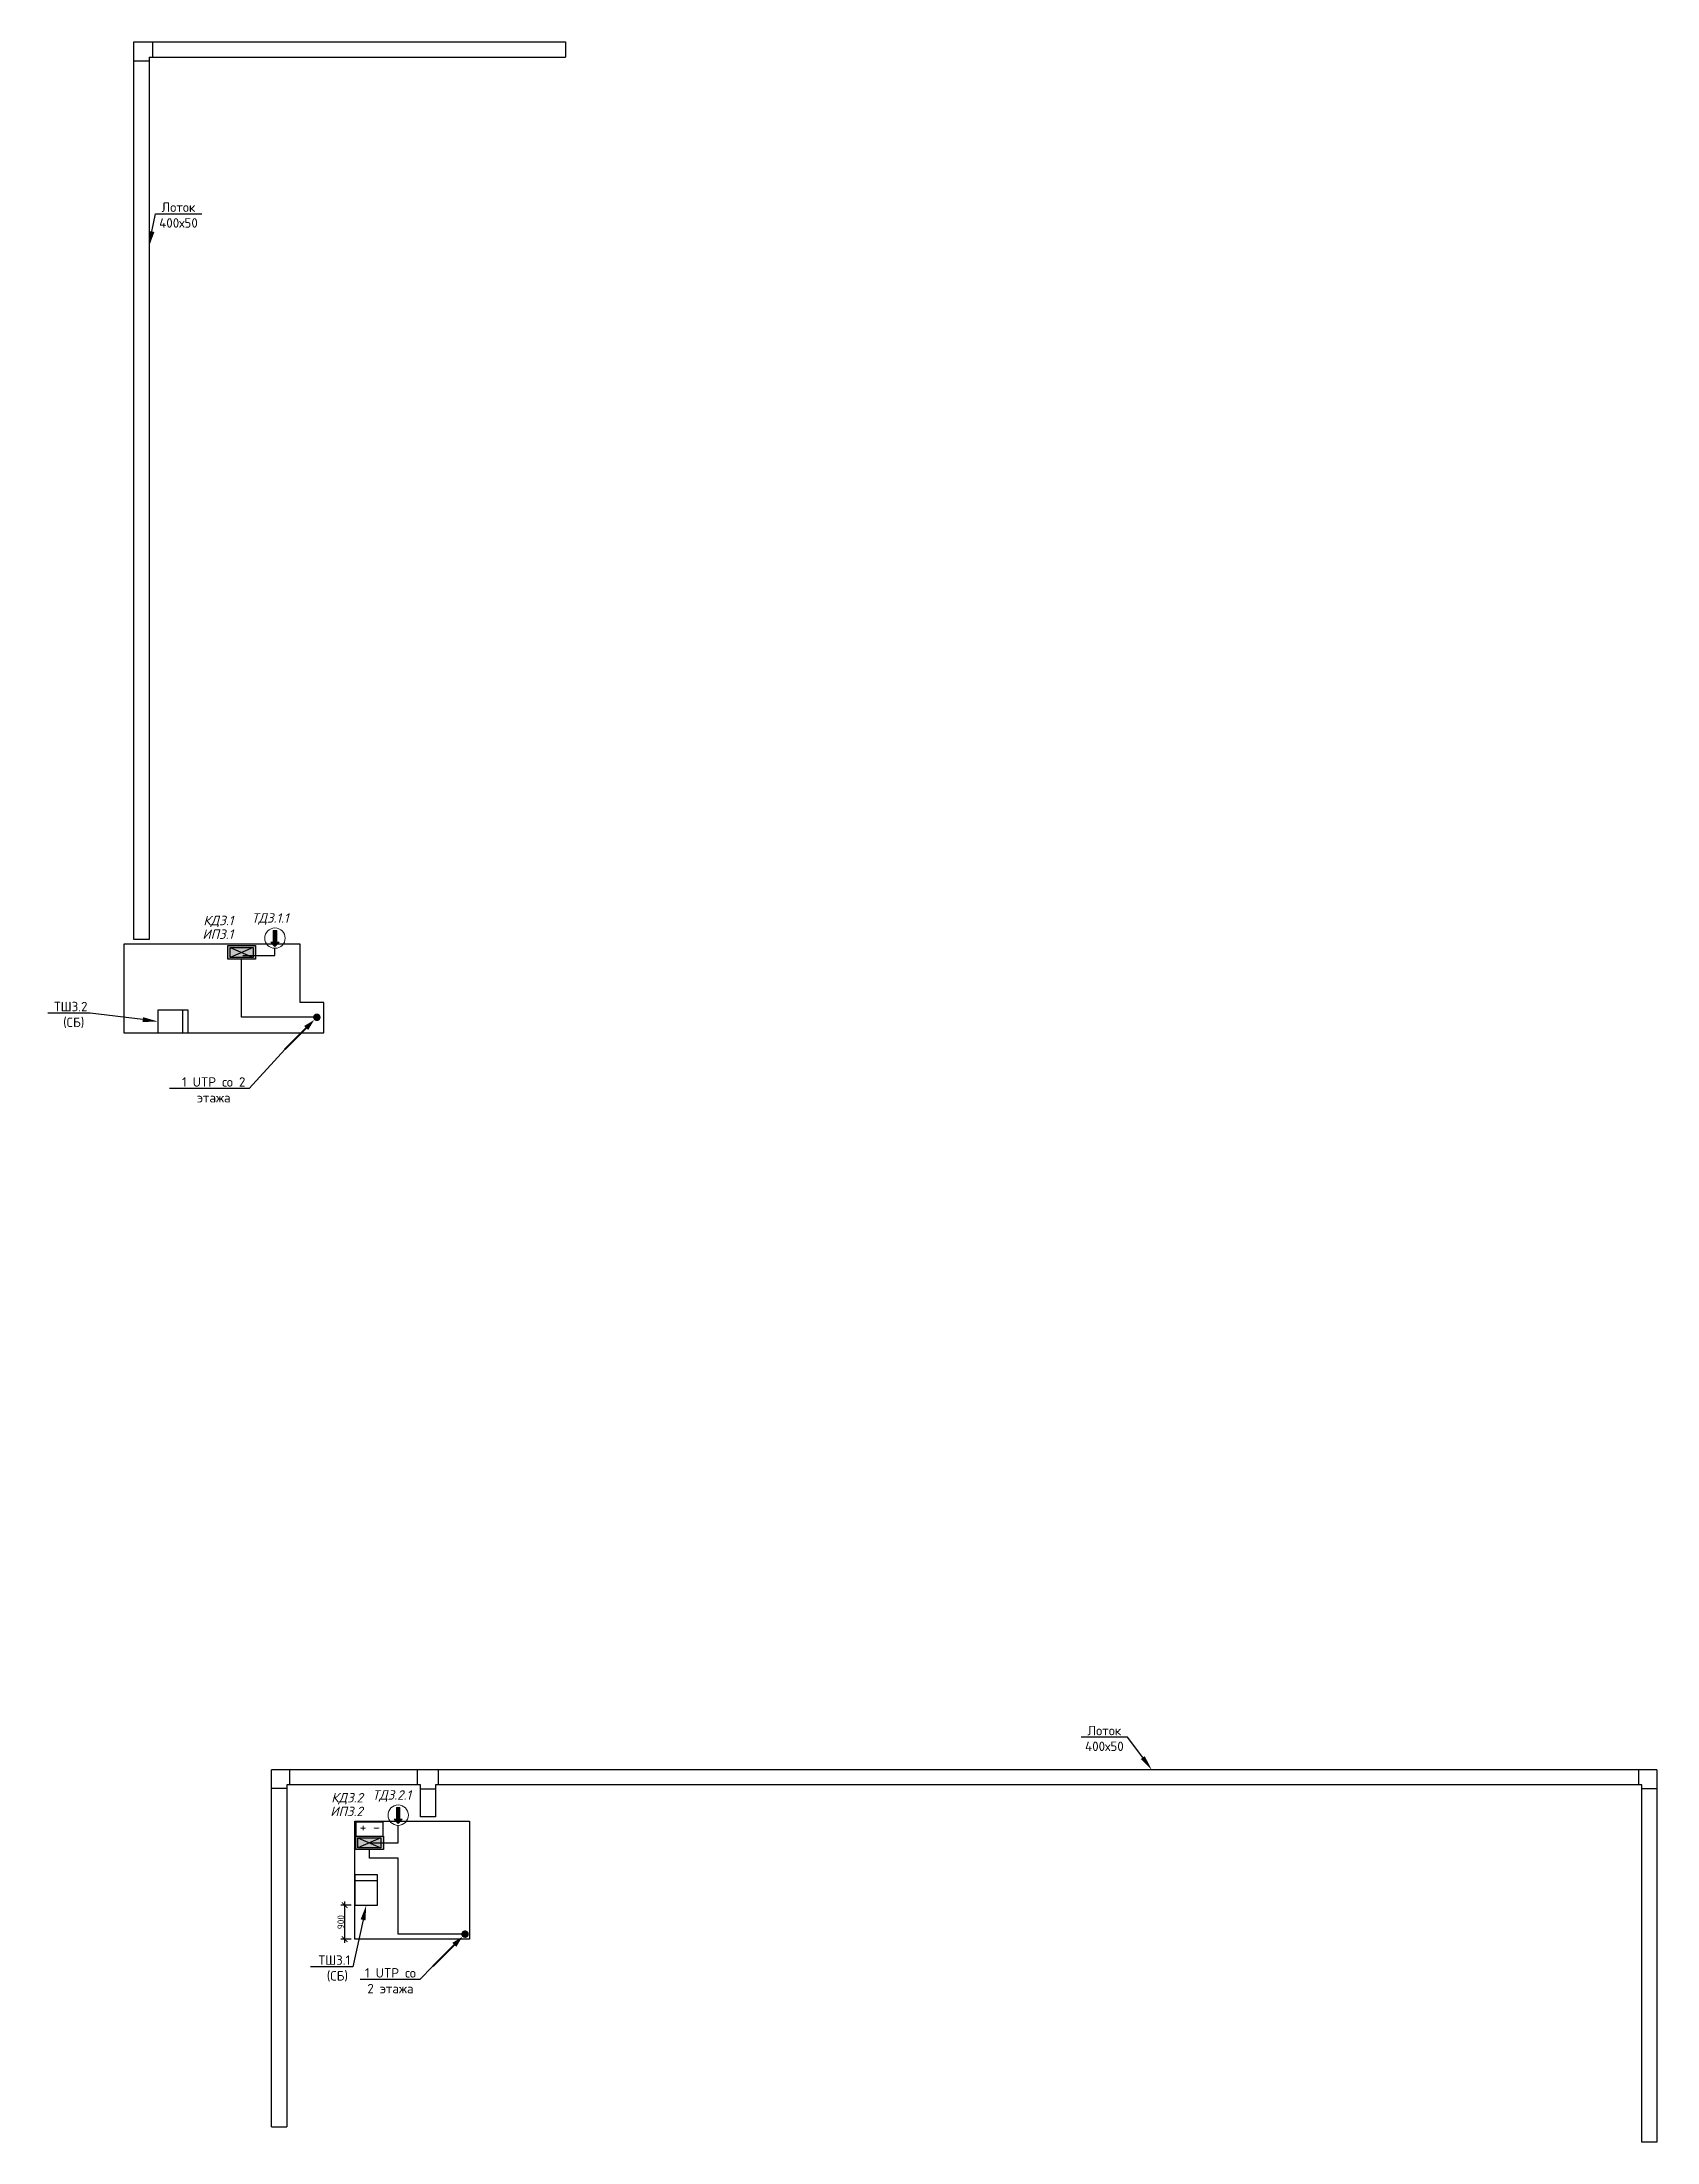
# Model space of a CAD drawing. Header units: millimetres. Extents: x -227263 to 66247, y -328592 to 378394.
# Drawn here: x 9607 to 52332, y 247384 to 302943 of the extents above; entities that cross this region are included whole.
import ezdxf
from ezdxf import colors
from ezdxf.entities.mleader import LeaderData, LeaderLine
from ezdxf.math import Vec2, Vec3

# ---------------------------------------------------------------- set-up
doc = ezdxf.new("R2010")
doc.units = ezdxf.units.MM
doc.header["$LTSCALE"] = 0.5
doc.layers.get('0').update_dxf_attribs({"lineweight": 18})
doc.layers.get('Defpoints').update_dxf_attribs({"color": 4, "lineweight": 140})
doc.layers.add('1', color=7, linetype='Continuous')
for name, color, linetype, lineweight in [('_0', 7, 'Continuous', 18), ('_СКУД', 1, 'Continuous', 30), ('АПС извещ', 1, 'Continuous', 30), ('СС_СКК_Лоток', 170, 'Continuous', 25), ('СС_СКС_Оборудование', 6, 'Continuous', 30), ('СС_СКУД_кабель', 7, 'Continuous', 30), ('СС_СКУД_оборудование', 7, 'Continuous', 25), ('СС_СКУД_текст', 7, 'Continuous', 25)]:
    doc.layers.add(name, color=color, linetype=linetype, lineweight=lineweight)
doc.styles.add('BRAZEN-txt', font='isocpeui.ttf')
doc.styles.add('DEN', font='', dxfattribs={"height": 300})
doc.styles.add('ICOCPEUR', font='')
doc.styles.add('ISOCPEUR', font='isocpeui.ttf', dxfattribs={"height": 2.5})
doc.styles.get('DEN').set_extended_font_data('ISOCPEUR')
doc.styles.get('ICOCPEUR').set_extended_font_data('ISOCPEUR')
doc.dimstyles.new('BRAZEN-Размеры_осевые', dxfattribs={"dimscale": 0, "dimtxt": 350, "dimasz": 150, "dimexe": 100, "dimexo": 100, "dimgap": 70, "dimtad": 1, "dimdec": 0, "dimzin": 0, "dimdsep": 46, "dimtxsty": 'BRAZEN-txt', "dimblk": 'ARCHTICK', "dimcen": 1, "dimdle": 100, "dimadec": 0, "dimazin": 0, "dimtfac": 1, "dimtdec": 0, "dimtofl": 0, "dimtmove": 1, "dimatfit": 3, "dimfxl": 1, "dimtolj": 1, "dimtzin": 0, "dimarcsym": 0})

msp = doc.modelspace()

# ---------------------------------------------------------------- texts
at = {"layer": 'СС_СКУД_текст', "color": 7, "lineweight": 20, "style": 'ISOCPEUR'}
for s, p in [('ИП3.1', (13851, 279214.2)), ('КД3.1', (13876.6, 279575.8)), ('ИП3.2', (17234.1, 256006.3)), ('КД3.2', (17259.7, 256367.9))]:
    msp.add_text(s, height=250, dxfattribs=at).set_placement(p)
at = {"layer": 'СС_СКУД_текст', "style": 'ISOCPEUR'}
for s, p in [('ТД3.1.1', (15155.3, 279642.9)), ('ТД3.2.1', (18348.1, 256440))]:
    msp.add_text(s, height=250, dxfattribs=at).set_placement(p)

# ---------------------------------------------------------------- blocks, each defined once
blk = doc.blocks.new('*U479')
blk.add_hatch(color=256).paths.add_polyline_path([(-0.71, -0.71, 1), (0.71, 0.71, 1)])
blk.add_lwpolyline([(-0.71, -0.71, 0, 1.5, 0), (-2.83, -2.83, 2, 2, 0)], format="xyseb")
at = {"const_width": 0.5}
blk.add_lwpolyline([(-8.5, -8.5), (-2.83, -2.83)], dxfattribs=at)
blk = doc.blocks.new('_ArchTick')
at = {"color": 0, "linetype": 'ByBlock', "const_width": 0.15}
blk.add_lwpolyline([(-0.5, -0.5), (0.5, 0.5)], dxfattribs=at)
blk = doc.blocks.new('*D496')
at = {"layer": 'Defpoints', "color": 0, "transparency": 16777216}
for p in [(17885, 253651), (17612, 252751), (17885, 252751)]:
    blk.add_point(p, dxfattribs=at)
at = {"layer": 'СС_СКК_Лоток', "color": 0, "linetype": 'Continuous', "lineweight": -2, "transparency": 16777216}
for p, q in [((17785, 253651), (17512, 253651)), ((17612, 253751), (17612, 252651)), ((17785, 252751), (17512, 252751))]:
    blk.add_line(p, q, dxfattribs=at)
at = {"layer": 'СС_СКК_Лоток', "color": 0, "lineweight": -2, "transparency": 16777216, "xscale": 150, "yscale": 150, "zscale": 150}
for p, rotation in [((17612, 253651), 90), ((17612, 252751), 270)]:
    blk.add_blockref('_ArchTick', p, dxfattribs=dict(at, rotation=rotation))
at = {"layer": 'СС_СКК_Лоток', "color": 0, "lineweight": 0, "transparency": 16777216, "insert": (17513, 253201), "char_height": 250, "width": 731.08, "attachment_point": 5, "rotation": 90, "style": 'ICOCPEUR'}
blk.add_mtext('\\A1;{\\H0.71429x;900}', dxfattribs=at)
blk = doc.blocks.new('точка доступа')
at = {"lineweight": 20}
h = blk.add_hatch(color=0, dxfattribs=at)
h.dxf.hatch_style = 1
h.paths.add_polyline_path([(-64, 154), (-64, -293), (64, -293), (64, 154), (154, 154), (0, 310), (-154, 154)])
at = {"color": 0, "lineweight": 20}
for p, q in [((-154, 154), (0, 310)), ((-64, 154), (-154, 154)), ((-64, -293), (-64, 154)), ((154, 154), (0, 310)), ((64, -293), (64, 154)), ((64, 154), (154, 154)), ((-64, -293), (64, -293))]:
    blk.add_line(p, q, dxfattribs=at)
blk.add_circle((0, 0), 385, dxfattribs=at)
blk = doc.blocks.new('глб87')
at = {"layer": 'АПС извещ', "color": 1, "ltscale": 100}
blk.add_lwpolyline([(188096, -212870), (187290, -212870), (187290, -213279), (188096, -213279)], close=True, dxfattribs=at)
at = {"layer": '1', "color": 7, "style": 'DEN'}
blk.add_text('+ -', height=300, dxfattribs=at).set_placement((187401, -213161))
blk = doc.blocks.new('A$C2DBE3CD9')
at = {"layer": '_0', "true_color": 0xffffff}
h = blk.add_hatch(color=7, dxfattribs=at)
h.dxf.hatch_style = 1
h.paths.add_polyline_path([(0, 542), (355, 542), (355, 0), (0, 0)])
at = {"layer": '_СКУД', "color": 5, "lineweight": 30, "ltscale": 200}
for points in [[(0, 542), (355, 542), (355, 0), (0, 0)], [(45, 496), (310, 496), (310, 45), (45, 45)]]:
    blk.add_lwpolyline(points, close=True, dxfattribs=at)
for points in [[(45, 496), (310, 45)], [(45, 45), (310, 496)]]:
    blk.add_lwpolyline(points, dxfattribs=at)
blk = doc.blocks.new('_None')

# ---------------------------------------------------------------- dimensions: what is measured, and where the dimension line sits
at = {"layer": 'СС_СКК_Лоток', "color": 7, "lineweight": 0}
dim = msp.add_linear_dim(base=(17612.4, 252751.5), p1=(17885, 253651.4), p2=(17884.9, 252751.5), angle=270, text='{\\H0.71429x;<>}', dimstyle='BRAZEN-Размеры_осевые', override={"dimscale": 1, "dimtxt": 250, "dimgap": 10, "dimtxsty": 'ICOCPEUR'}, dxfattribs=at)
dim.commit()
dim.dimension.update_dxf_attribs({"geometry": '*D496', "text_midpoint": (17513.1, 253201.5)})

# ---------------------------------------------------------------- linework, layer by layer
at = {"layer": 'СС_СКК_Лоток'}
for p, q in [((12040, 279195), (12040, 302943)), ((12040, 302943), (23459.6, 302943)), ((12540, 302543), (12540, 302943)), ((23459.6, 302943), (23459.6, 302543)), ((12440, 302433.5), (12040, 302433.5)), ((12440, 302543), (12441, 279195)), ((12440, 302543), (23459.6, 302543)), ((12441, 279195), (12040, 279195)), ((15681.9, 247788.5), (15681.9, 257233.2)), ((52331.6, 257233.2), (15681.9, 257233.2)), ((16081.9, 256738.2), (15681.9, 256738.2)), ((19620.5, 256833.2), (16081.9, 256833.2)), ((16081.9, 256833.2), (16081.9, 247788.5)), ((16163.7, 256833.2), (16163.7, 257233.2)), ((19538.2, 256833.2), (19538.2, 257233.2)), ((19620.5, 255990.3), (19620.5, 256833.2)), ((19620.5, 256723.9), (20020.5, 256723.9)), ((24528.4, 256833.2), (20020.5, 256833.2)), ((20020.5, 256833.2), (20020.5, 255990.3)), ((20097.6, 256833.2), (20097.6, 257233.2)), ((51931.6, 256833.2), (24528.4, 256833.2)), ((51847.6, 256833.2), (51847.6, 257233.2)), ((51931.6, 247384.3), (51931.6, 256833.2)), ((51931.6, 256738.3), (52331.6, 256738.3)), ((52331.6, 257233.2), (52331.6, 247384.3)), ((20020.5, 255990.3), (19620.5, 255990.3)), ((15681.9, 247788.5), (16081.9, 247788.5)), ((52331.6, 247384.3), (51931.6, 247384.3))]:
    msp.add_line(p, q, dxfattribs=at)
at = {"layer": 'СС_СКК_Лоток', "color": 7}
for points in [[(16440.5, 279075.1), (11769.9, 279075.1), (11769.9, 276730), (17060, 276730), (17060, 277530), (16440.5, 277530), (16440.5, 279075.1)], [(17884.9, 255870.4), (20920, 255870), (20920, 252751.1), (17884.9, 252751.1), (17885.3, 255870.4)]]:
    msp.add_lwpolyline(points, dxfattribs=at)
at = {"layer": 'СС_СКС_Оборудование', "color": 7}
for p, q in [((13324.1, 277330), (13324.1, 276730)), ((17884.9, 254305.6), (18484.9, 254305.6))]:
    msp.add_line(p, q, dxfattribs=at)
for points in [[(13469.9, 277330), (12669.9, 277330), (12669.9, 276730), (13469.9, 276730)], [(17884.9, 254451.4), (17884.9, 253651.4), (18484.9, 253651.4), (18484.9, 254451.4)]]:
    msp.add_lwpolyline(points, close=True, dxfattribs=at)
at = {"layer": 'СС_СКУД_кабель', "color": 84}
for points in [[(14919.3, 278777.8), (15770.4, 278777.8), (15770.4, 278964.6)], [(18302.4, 255299.8), (19030.2, 255299.8), (19030.2, 255761.8)]]:
    msp.add_lwpolyline(points, dxfattribs=at)
at = {"layer": 'СС_СКУД_кабель', "color": 6}
for points in [[(16878, 277140), (14888, 277140), (14888, 278679.9)], [(20798.9, 252883.8), (19030.2, 252883.8), (19030.2, 254891.2), (18271.1, 254891.2), (18271.1, 255122.1)]]:
    msp.add_lwpolyline(points, dxfattribs=at)

# ---------------------------------------------------------------- block references
at = {"layer": 'СС_СКК_Лоток', "xscale": 100, "yscale": 100, "zscale": 100}
msp.add_blockref('*U479', (16878, 277140), dxfattribs=at)
at = {"layer": 'СС_СКК_Лоток', "color": 7, "xscale": 100, "yscale": 100, "zscale": 100}
msp.add_blockref('*U479', (20798.9, 252883.8), dxfattribs=at)
at = {"layer": 'СС_СКУД_оборудование', "color": 5, "xscale": 0.7, "yscale": 0.7, "zscale": 0.7, "rotation": 180}
for p in [(15770.4, 279234.4), (19030.2, 256031.5)]:
    msp.add_blockref('точка доступа', p, dxfattribs=at)
at = {"layer": 'СС_СКУД_оборудование', "linetype": 'ByBlock', "lineweight": 30, "yscale": 1.35, "zscale": 1.3, "rotation": 270}
for p in [(14522.4, 279035.3), (17905.6, 255477.5)]:
    msp.add_blockref('A$C2DBE3CD9', p, dxfattribs=at)
at = {"layer": 'СС_СКУД_оборудование', "xscale": 0.9025304142727476, "yscale": 0.9025304142727476, "zscale": 0.9025304142727476}
msp.add_blockref('глб87', (-151127.6, 447967.9), dxfattribs=at)

msp.set_redraw_order([(e.dxf.handle, doc.entitydb.next_handle()) for e in msp.query("TEXT MTEXT ATTDEF DIMENSION ARC_DIMENSION")])  # texts and dimensions are drawn at this point

# ---------------------------------------------------------------- leaders
at = {"layer": 'СС_СКК_Лоток', "color": 7, "lineweight": 0}
ml = msp.add_multileader_mtext('Standard', dxfattribs=at)
ml.set_content('Лоток\\P400х50', color=7, style='ICOCPEUR')
ml.set_leader_properties()
ml.build(insert=Vec2(0, 0))
ml.multileader.update_dxf_attribs({"text_left_attachment_type": 6, "text_right_attachment_type": 6, "dogleg_length": 100, "arrow_head_size": 400})
ctx = ml.context
ctx.base_point, ctx.char_height, ctx.arrow_head_size, ctx.landing_gap_size, ctx.plane_origin = Vec3(12706, 298398), 250, 400, 0, Vec3(18293.1, 296435.8)
ctx.left_attachment, ctx.right_attachment, ctx.text_align_type = 6, 6, 1
notes = []
notes.append((ctx, [(1, (1, 1, 0), (12606, 298398), (1, 0), 100, [(0, [(12440.2, 297536.4)], 0, [])])]))
ctx.mtext.insert, ctx.mtext.width, ctx.mtext.alignment, ctx.mtext.flow_direction = Vec3(13218.5, 298698), 2467.274, 2, 5
ml = msp.add_multileader_mtext('Standard', dxfattribs=at)
ml.set_content('ТШ3.2\\P (СБ)', color=7, style='ICOCPEUR')
ml.set_leader_properties()
ml.build(insert=Vec2(0, 0))
ml.multileader.update_dxf_attribs({"text_left_attachment_type": 6, "text_right_attachment_type": 6, "dogleg_length": 100, "arrow_head_size": 400})
ctx = ml.context
ctx.base_point, ctx.char_height, ctx.arrow_head_size, ctx.landing_gap_size, ctx.plane_origin = Vec3(9955, 277249), 250, 400, 0, Vec3(17726, 274908.5)
ctx.left_attachment, ctx.right_attachment, ctx.text_align_type = 6, 6, 1
notes.append((ctx, [(0, (1, 1, 0), (10880, 277249), (-1, 0), 100, [(0, [(12669.9, 277030)], 0, [])])]))
ctx.mtext.insert, ctx.mtext.width, ctx.mtext.alignment, ctx.mtext.flow_direction = Vec3(10367.5, 277549), 1520.837, 2, 5
ml = msp.add_multileader_mtext('Standard', dxfattribs=at)
ml.set_content('1 UTP со 2 этажа', color=7, style='ICOCPEUR')
ml.set_leader_properties()
ml.set_arrow_properties(name='NONE')
ml.build(insert=Vec2(0, 0))
ml.multileader.update_dxf_attribs({"text_left_attachment_type": 6, "text_right_attachment_type": 6, "dogleg_length": 100, "arrow_head_size": 400})
ctx = ml.context
ctx.base_point, ctx.char_height, ctx.arrow_head_size, ctx.landing_gap_size, ctx.plane_origin = Vec3(13307, 275254), 250, 400, 0, Vec3(20281.1, 274835.8)
ctx.left_attachment, ctx.right_attachment, ctx.text_align_type = 6, 6, 1
notes.append((ctx, [(0, (1, 1, 0), (15091.1, 275254), (-1, 0), 100, [(0, [(16028, 276290)], 0, [])])]))
ctx.mtext.insert, ctx.mtext.width, ctx.mtext.alignment, ctx.mtext.flow_direction = Vec3(14149.1, 275554), 1991.197, 2, 5
ml = msp.add_multileader_mtext('Standard', dxfattribs=at)
ml.set_content('Лоток\\P400х50', color=7, style='ICOCPEUR')
ml.set_leader_properties()
ml.build(insert=Vec2(0, 0))
ml.multileader.update_dxf_attribs({"text_left_attachment_type": 6, "text_right_attachment_type": 6, "dogleg_length": 100, "arrow_head_size": 400})
ctx = ml.context
ctx.base_point, ctx.char_height, ctx.arrow_head_size, ctx.landing_gap_size, ctx.plane_origin = Vec3(37199.9, 258094.7), 250, 400, 0, Vec3(42787, 256132.6)
ctx.left_attachment, ctx.right_attachment, ctx.text_align_type = 6, 6, 1
notes.append((ctx, [(0, (1, 1, 0), (38324.9, 258094.7), (-1, 0), 100, [(0, [(38965.7, 257233.2)], 0, [])])]))
ctx.mtext.insert, ctx.mtext.width, ctx.mtext.alignment, ctx.mtext.flow_direction = Vec3(37712.4, 258394.7), 2467.274, 2, 5
ml = msp.add_multileader_mtext('Standard', dxfattribs=at)
ml.set_content('ТШ3.1\\P (СБ)', color=7, style='ICOCPEUR')
ml.set_leader_properties()
ml.build(insert=Vec2(0, 0))
ml.multileader.update_dxf_attribs({"text_left_attachment_type": 6, "text_right_attachment_type": 6, "dogleg_length": 100, "arrow_head_size": 400})
ctx = ml.context
ctx.base_point, ctx.char_height, ctx.arrow_head_size, ctx.landing_gap_size, ctx.plane_origin = Vec3(16954.5, 252021.7), 250, 400, 0, Vec3(24675.5, 249681.1)
ctx.left_attachment, ctx.right_attachment, ctx.text_align_type = 6, 6, 1
notes.append((ctx, [(0, (1, 1, 0), (17829.5, 252021.7), (-1, 0), 100, [(0, [(18184.9, 253651.4)], 0, [])])]))
ctx.mtext.insert, ctx.mtext.width, ctx.mtext.alignment, ctx.mtext.flow_direction = Vec3(17342, 252321.7), 1520.837, 2, 5
ml = msp.add_multileader_mtext('Standard', dxfattribs=at)
ml.set_content('1 UTP со \\P2 этажа', color=7, style='ICOCPEUR')
ml.set_leader_properties()
ml.set_arrow_properties(name='NONE')
ml.build(insert=Vec2(0, 0))
ml.multileader.update_dxf_attribs({"text_left_attachment_type": 6, "text_right_attachment_type": 6, "dogleg_length": 100, "arrow_head_size": 400})
ctx = ml.context
ctx.base_point, ctx.char_height, ctx.arrow_head_size, ctx.landing_gap_size, ctx.plane_origin = Vec3(18144, 251683.7), 250, 400, 0, Vec3(24652.6, 250692.3)
ctx.left_attachment, ctx.right_attachment, ctx.text_align_type = 6, 6, 1
notes.append((ctx, [(0, (1, 1, 0), (19605.4, 251683.7), (-1, 0), 100, [(0, [(19948.9, 252033.8)], 0, [])])]))
ctx.mtext.insert, ctx.mtext.width, ctx.mtext.defined_height, ctx.mtext.alignment, ctx.mtext.flow_direction = Vec3(18824.7, 251983.7), 3638.415, 845.9, 2, 5
for ctx, leaders in notes:
    for number, flags, end, landing, length, lines in leaders:
        leader = LeaderData()
        leader.index, (leader.has_last_leader_line, leader.has_dogleg_vector, leader.attachment_direction) = number, flags
        leader.last_leader_point, leader.dogleg_vector, leader.dogleg_length = Vec3(end), Vec3(landing), length
        for number, points, colour, breaks in lines:
            line = LeaderLine()
            line.index, line.vertices, line.color, line.breaks = number, Vec3.list(points), colors.encode_raw_color(colour), breaks
            leader.lines.append(line)
        ctx.leaders.append(leader)

doc.saveas('drawing.dxf')
